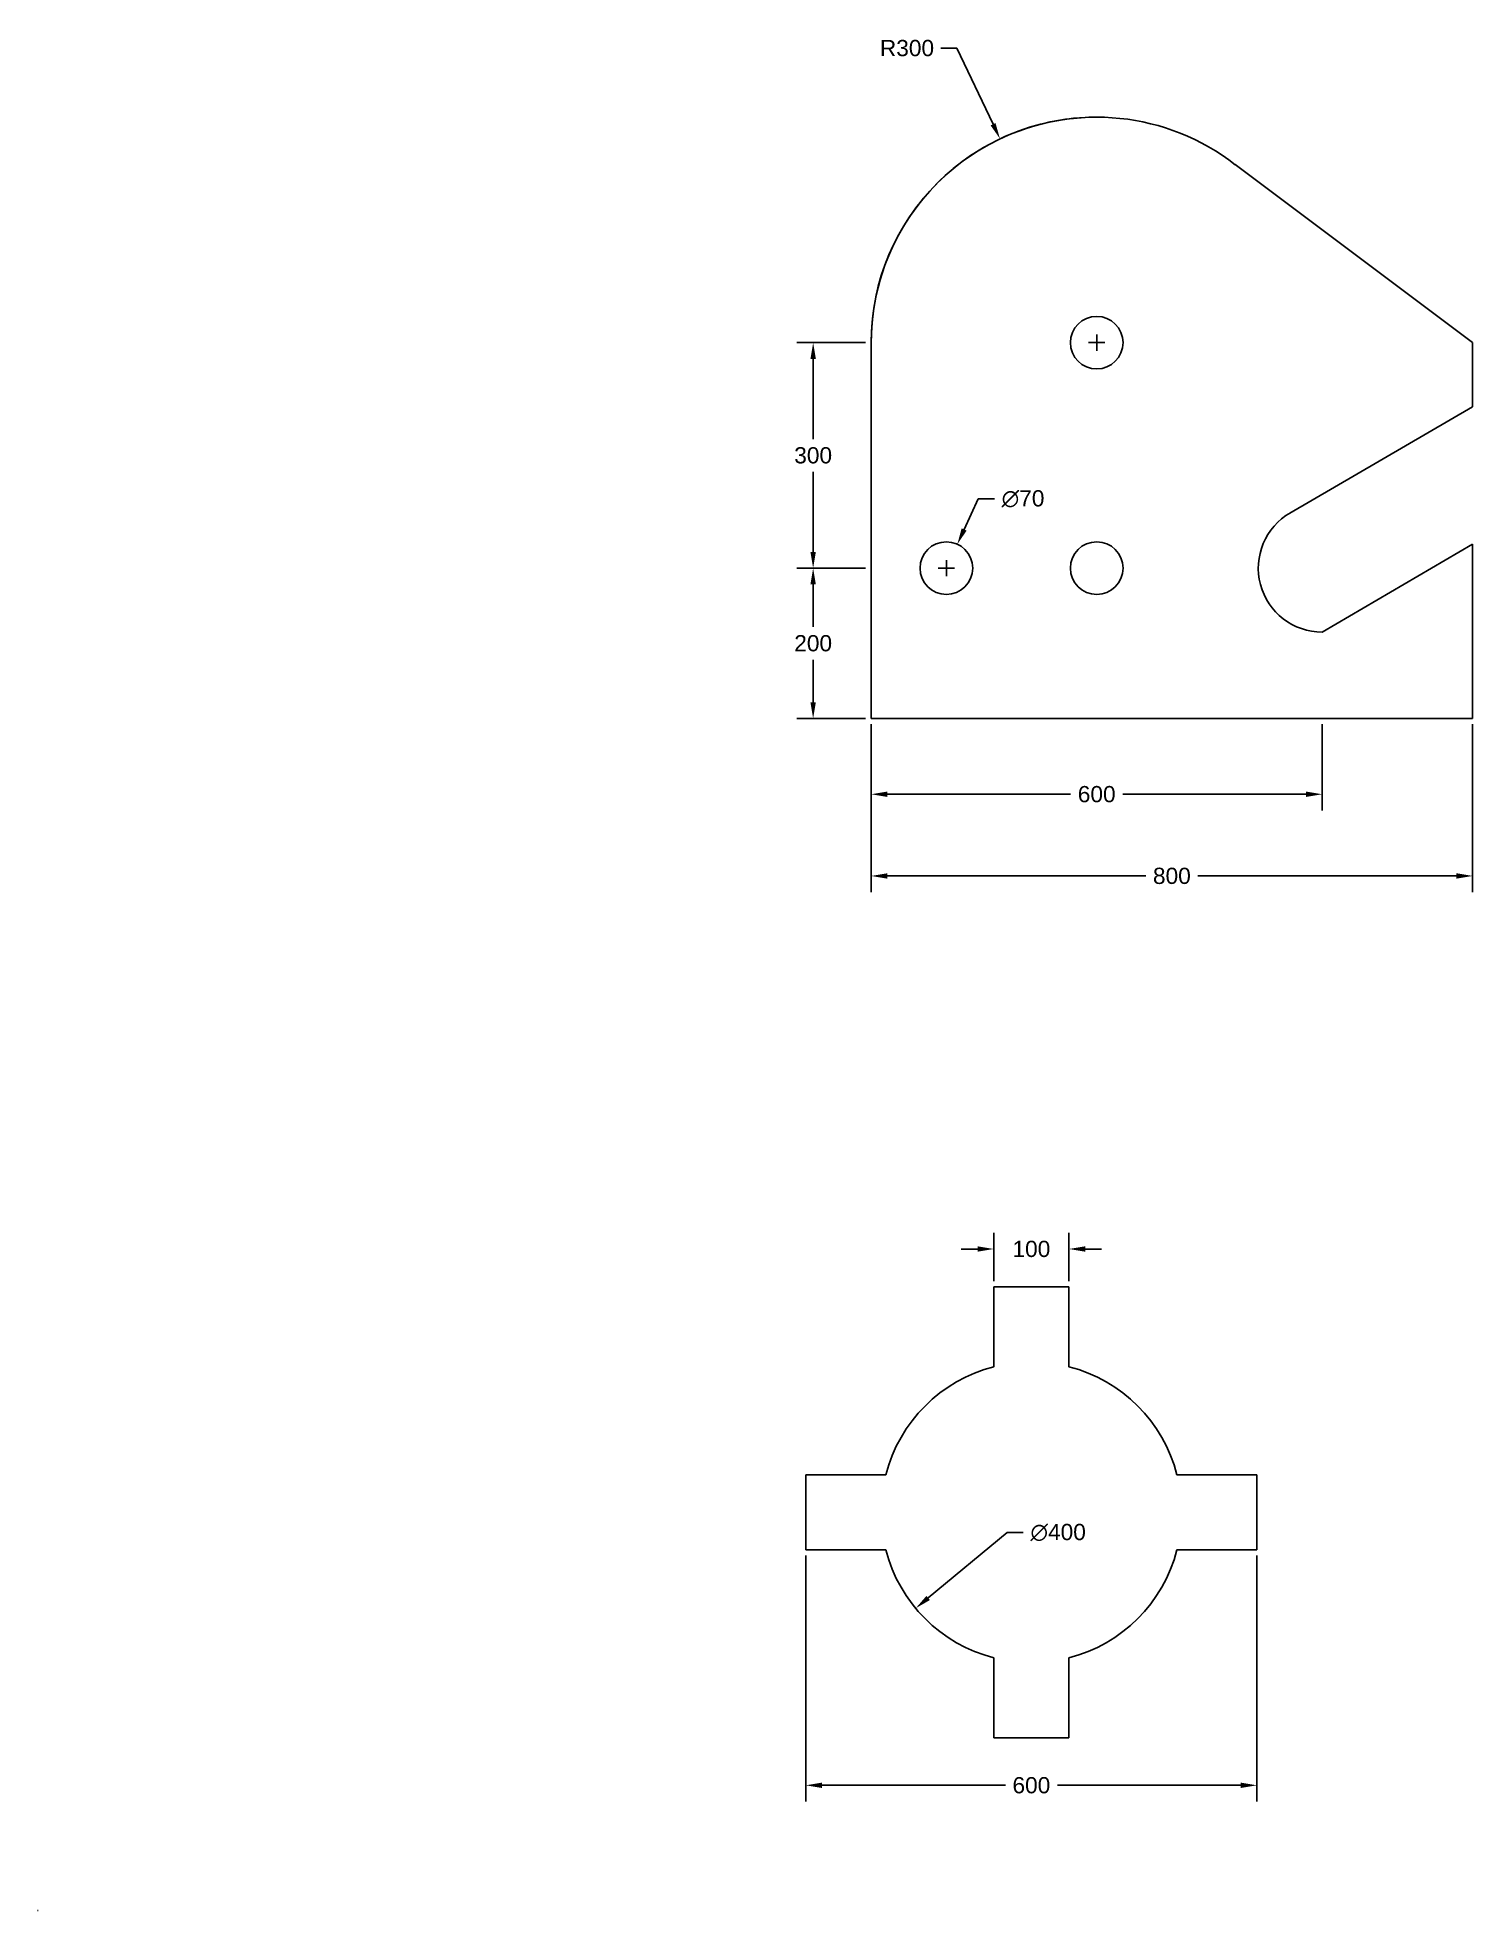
# Model space of a CAD drawing. Header units: millimetres. Extents: x -642 to 10240, y -4341 to 2988.
# Drawn here: x 0 to 1909, y 0 to 2492 of the extents above; entities that cross this region are included whole.
import ezdxf

# ---------------------------------------------------------------- set-up
doc = ezdxf.new("R2010")
doc.units = ezdxf.units.MM
doc.styles.get("Standard").update_dxf_attribs({"font": 'arial.ttf'})
doc.dimstyles.get("Standard").update_dxf_attribs({"dimscale": 120, "dimtxt": 0.18, "dimasz": 0.18, "dimexe": 0.18, "dimexo": 0.0625, "dimgap": 0.09, "dimtad": 0, "dimtih": 1, "dimtoh": 1, "dimdec": 0, "dimzin": 0, "dimdsep": 46, "dimtxsty": 'Standard', "dimcen": 0.09, "dimadec": 0, "dimazin": 0, "dimtfac": 1, "dimtdec": 0, "dimtofl": 0, "dimtmove": 0, "dimatfit": 3, "dimfxl": 1, "dimtolj": 1, "dimtzin": 0, "dimarcsym": 0})

msp = doc.modelspace()

# ---------------------------------------------------------------- blocks, each defined once
blk = doc.blocks.new('*D1')
at = {"color": 0, "lineweight": -2, "transparency": 16777216}
for p, q in [((1201.6, 2477.7), (1223.2, 2477.7)), ((1223.2, 2477.7), (1271.3, 2376.5)), ((1409.1, 2075.1), (1409.1, 2096.7)), ((1398.3, 2085.9), (1419.9, 2085.9))]:
    blk.add_line(p, q, dxfattribs=at)
at = {"color": 0, "transparency": 16777216}
blk.add_solid([(1274.5, 2378), (1268, 2374.9), (1280.5, 2357)], dxfattribs=at)
at = {"layer": 'Defpoints', "color": 0, "transparency": 16777216}
for p in [(1280.5, 2357), (1409.1, 2085.9)]:
    blk.add_point(p, dxfattribs=at)
at = {"color": 0, "transparency": 16777216, "insert": (1156.7, 2477.7), "char_height": 21.6, "attachment_point": 5}
blk.add_mtext('\\A1;R300', dxfattribs=at)
blk = doc.blocks.new('*D2')
at = {"color": 0, "lineweight": -2, "transparency": 16777216}
for p, q in [((1251.5, 1878.1), (1232.7, 1837.3)), ((1273.1, 1878.1), (1251.5, 1878.1)), ((1209.1, 1775.1), (1209.1, 1796.7)), ((1198.3, 1785.9), (1219.9, 1785.9))]:
    blk.add_line(p, q, dxfattribs=at)
at = {"color": 0, "transparency": 16777216}
blk.add_solid([(1229.4, 1838.8), (1236, 1835.8), (1223.7, 1817.7)], dxfattribs=at)
at = {"layer": 'Defpoints', "color": 0, "transparency": 16777216}
for p in [(1223.7, 1817.7), (1194.4, 1754.1)]:
    blk.add_point(p, dxfattribs=at)
at = {"color": 0, "transparency": 16777216, "insert": (1311.1, 1878.1), "char_height": 21.6, "attachment_point": 5}
blk.add_mtext('\\A1;∅70', dxfattribs=at)
blk = doc.blocks.new('*D3')
at = {"color": 0, "lineweight": -2, "transparency": 16777216}
for p, q in [((1101.6, 2085.9), (1010.3, 2085.9)), ((1031.9, 2064.3), (1031.9, 1957.7)), ((1031.9, 1807.5), (1031.9, 1914.1)), ((1101.6, 1785.9), (1010.3, 1785.9))]:
    blk.add_line(p, q, dxfattribs=at)
at = {"color": 0, "transparency": 16777216}
for points in [[(1028.3, 2064.3), (1035.5, 2064.3), (1031.9, 2085.9)], [(1028.3, 1807.5), (1035.5, 1807.5), (1031.9, 1785.9)]]:
    blk.add_solid(points, dxfattribs=at)
at = {"layer": 'Defpoints', "color": 0, "transparency": 16777216}
for p in [(1109.1, 2085.9), (1031.9, 1785.9), (1109.1, 1785.9)]:
    blk.add_point(p, dxfattribs=at)
at = {"color": 0, "transparency": 16777216, "insert": (1031.9, 1935.9), "char_height": 21.6, "attachment_point": 5}
blk.add_mtext('\\A1;300', dxfattribs=at)
blk = doc.blocks.new('*D4')
at = {"color": 0, "lineweight": -2, "transparency": 16777216}
for p, q in [((1101.6, 1785.9), (1010.3, 1785.9)), ((1031.9, 1764.3), (1031.9, 1707.7)), ((1031.9, 1607.5), (1031.9, 1664.1)), ((1101.6, 1585.9), (1010.3, 1585.9))]:
    blk.add_line(p, q, dxfattribs=at)
at = {"color": 0, "transparency": 16777216}
for points in [[(1028.3, 1764.3), (1035.5, 1764.3), (1031.9, 1785.9)], [(1028.3, 1607.5), (1035.5, 1607.5), (1031.9, 1585.9)]]:
    blk.add_solid(points, dxfattribs=at)
at = {"layer": 'Defpoints', "color": 0, "transparency": 16777216}
for p in [(1109.1, 1785.9), (1031.9, 1585.9), (1109.1, 1585.9)]:
    blk.add_point(p, dxfattribs=at)
at = {"color": 0, "transparency": 16777216, "insert": (1031.9, 1685.9), "char_height": 21.6, "attachment_point": 5}
blk.add_mtext('\\A1;200', dxfattribs=at)
blk = doc.blocks.new('*D5')
at = {"color": 0, "lineweight": -2, "transparency": 16777216}
for p, q in [((1109.1, 1578.4), (1109.1, 1463.5)), ((1709.1, 1578.4), (1709.1, 1463.5)), ((1130.7, 1485.1), (1374.4, 1485.1)), ((1687.5, 1485.1), (1443.7, 1485.1))]:
    blk.add_line(p, q, dxfattribs=at)
at = {"color": 0, "transparency": 16777216}
for points in [[(1130.7, 1488.7), (1130.7, 1481.5), (1109.1, 1485.1)], [(1687.5, 1488.7), (1687.5, 1481.5), (1709.1, 1485.1)]]:
    blk.add_solid(points, dxfattribs=at)
at = {"layer": 'Defpoints', "color": 0, "transparency": 16777216}
for p in [(1109.1, 1585.9), (1709.1, 1585.9), (1709.1, 1485.1)]:
    blk.add_point(p, dxfattribs=at)
at = {"color": 0, "transparency": 16777216, "insert": (1409.1, 1485.1), "char_height": 21.6, "attachment_point": 5}
blk.add_mtext('\\A1;600', dxfattribs=at)
blk = doc.blocks.new('*D6')
at = {"color": 0, "lineweight": -2, "transparency": 16777216}
for p, q in [((1109.1, 1578.4), (1109.1, 1354.8)), ((1909.1, 1578.4), (1909.1, 1354.8)), ((1130.7, 1376.4), (1474.4, 1376.4)), ((1887.5, 1376.4), (1543.7, 1376.4))]:
    blk.add_line(p, q, dxfattribs=at)
at = {"color": 0, "transparency": 16777216}
for points in [[(1130.7, 1380), (1130.7, 1372.8), (1109.1, 1376.4)], [(1887.5, 1380), (1887.5, 1372.8), (1909.1, 1376.4)]]:
    blk.add_solid(points, dxfattribs=at)
at = {"layer": 'Defpoints', "color": 0, "transparency": 16777216}
for p in [(1109.1, 1585.9), (1909.1, 1585.9), (1909.1, 1376.4)]:
    blk.add_point(p, dxfattribs=at)
at = {"color": 0, "transparency": 16777216, "insert": (1509.1, 1376.4), "char_height": 21.6, "attachment_point": 5}
blk.add_mtext('\\A1;800', dxfattribs=at)
blk = doc.blocks.new('*D45')
at = {"color": 0, "lineweight": -2, "transparency": 16777216}
for p, q in [((1289.8, 502.9), (1184.9, 415.9)), ((1311.4, 502.9), (1289.8, 502.9))]:
    blk.add_line(p, q, dxfattribs=at)
at = {"color": 0, "transparency": 16777216}
blk.add_solid([(1182.6, 418.6), (1187.2, 413.1), (1168.3, 402.1)], dxfattribs=at)
at = {"layer": 'Defpoints', "color": 0, "transparency": 16777216}
for p in [(1476.1, 657.5), (1168.3, 402.1)]:
    blk.add_point(p, dxfattribs=at)
at = {"color": 0, "transparency": 16777216, "insert": (1357.8, 502.9), "char_height": 21.6, "attachment_point": 5}
blk.add_mtext('\\A1;∅400', dxfattribs=at)
blk = doc.blocks.new('*D46')
at = {"color": 0, "lineweight": -2, "transparency": 16777216}
for p, q in [((1272.2, 837.3), (1272.2, 901.7)), ((1372.2, 837.3), (1372.2, 901.7)), ((1250.6, 880.1), (1229, 880.1)), ((1393.8, 880.1), (1415.4, 880.1))]:
    blk.add_line(p, q, dxfattribs=at)
at = {"color": 0, "transparency": 16777216}
for points in [[(1250.6, 883.7), (1250.6, 876.5), (1272.2, 880.1)], [(1393.8, 883.7), (1393.8, 876.5), (1372.2, 880.1)]]:
    blk.add_solid(points, dxfattribs=at)
at = {"layer": 'Defpoints', "color": 0, "transparency": 16777216}
for p in [(1372.2, 880.1), (1272.2, 829.8), (1372.2, 829.8)]:
    blk.add_point(p, dxfattribs=at)
at = {"color": 0, "transparency": 16777216, "insert": (1322.2, 880.1), "char_height": 21.6, "attachment_point": 5}
blk.add_mtext('\\A1;100', dxfattribs=at)
blk = doc.blocks.new('*D47')
at = {"color": 0, "lineweight": -2, "transparency": 16777216}
for p, q in [((1022.2, 472.3), (1022.2, 145)), ((1622.2, 472.3), (1622.2, 145)), ((1043.8, 166.6), (1287.6, 166.6)), ((1600.6, 166.6), (1356.9, 166.6))]:
    blk.add_line(p, q, dxfattribs=at)
at = {"color": 0, "transparency": 16777216}
for points in [[(1043.8, 170.2), (1043.8, 163), (1022.2, 166.6)], [(1600.6, 170.2), (1600.6, 163), (1622.2, 166.6)]]:
    blk.add_solid(points, dxfattribs=at)
at = {"layer": 'Defpoints', "color": 0, "transparency": 16777216}
for p in [(1022.2, 479.8), (1622.2, 479.8), (1622.2, 166.6)]:
    blk.add_point(p, dxfattribs=at)
at = {"color": 0, "transparency": 16777216, "insert": (1322.2, 166.6), "char_height": 21.6, "attachment_point": 5}
blk.add_mtext('\\A1;600', dxfattribs=at)

# ---------------------------------------------------------------- dimensions: what is measured, and where the dimension line sits
dim = msp.add_radius_dim(center=(1409.1, 2085.9), mpoint=(1280.5, 2357), dimstyle='Standard')
dim.commit()
dim.dimension.update_dxf_attribs({"geometry": '*D1', "text_midpoint": (1156.7, 2477.7), "dimtype": 164})
for base, p1, p2, picture, middle in [((1031.9, 1785.9), (1109.1, 2085.9), (1109.1, 1785.9), '*D3', (1031.9, 1935.9)), ((1031.9, 1585.9), (1109.1, 1785.9), (1109.1, 1585.9), '*D4', (1031.9, 1685.9))]:
    dim = msp.add_linear_dim(base=base, p1=p1, p2=p2, angle=90, dimstyle='Standard')
    dim.commit()
    dim.dimension.update_dxf_attribs({"geometry": picture, "text_midpoint": middle})
for p1, p2, picture, middle in [((1194.4, 1754.1), (1223.7, 1817.7), '*D2', (1311.1, 1878.1)), ((1476.1, 657.5), (1168.3, 402.1), '*D45', (1357.8, 502.9))]:
    dim = msp.add_diameter_dim_2p(p1=p1, p2=p2, dimstyle='Standard')
    dim.commit()
    dim.dimension.update_dxf_attribs({"geometry": picture, "text_midpoint": middle, "dimtype": 163})
for base, p1, p2, picture, middle in [((1709.1, 1485.1), (1109.1, 1585.9), (1709.1, 1585.9), '*D5', (1409.1, 1485.1)), ((1909.1, 1376.4), (1109.1, 1585.9), (1909.1, 1585.9), '*D6', (1509.1, 1376.4)), ((1372.2, 880.1), (1272.2, 829.8), (1372.2, 829.8), '*D46', (1322.2, 880.1)), ((1622.2, 166.6), (1022.2, 479.8), (1622.2, 479.8), '*D47', (1322.2, 166.6))]:
    dim = msp.add_linear_dim(base=base, p1=p1, p2=p2, dimstyle='Standard')
    dim.commit()
    dim.dimension.update_dxf_attribs({"geometry": picture, "text_midpoint": middle})

# ---------------------------------------------------------------- linework, layer by layer
for p, q in [((1909.1, 2085.9), (1593.3, 2322.7)), ((1109.1, 2085.9), (1109.1, 1785.9)), ((1909.1, 2085.9), (1909.1, 2000.5)), ((1665.9, 1859.1), (1909.1, 2000.5)), ((1709.1, 1700.9), (1909.1, 1817.6)), ((1909.1, 1785.9), (1909.1, 1817.6)), ((1109.1, 1785.9), (1109.1, 1585.9)), ((1909.1, 1785.9), (1909.1, 1585.9)), ((1109.1, 1585.9), (1709.1, 1585.9)), ((1909.1, 1585.9), (1709.1, 1585.9)), ((1322.2, 829.8), (1272.2, 829.8)), ((1272.2, 829.8), (1272.2, 723.4)), ((1322.2, 829.8), (1372.2, 829.8)), ((1372.2, 829.8), (1372.2, 723.4)), ((1022.2, 529.8), (1022.2, 579.8)), ((1022.2, 579.8), (1128.6, 579.8)), ((1622.2, 579.8), (1515.9, 579.8)), ((1622.2, 529.8), (1622.2, 579.8)), ((1022.2, 529.8), (1022.2, 479.8)), ((1622.2, 529.8), (1622.2, 479.8)), ((1022.2, 479.8), (1128.6, 479.8)), ((1622.2, 479.8), (1515.9, 479.8)), ((1272.2, 229.8), (1272.2, 336.1)), ((1372.2, 229.8), (1372.2, 336.1)), ((1322.2, 229.8), (1272.2, 229.8)), ((1322.2, 229.8), (1372.2, 229.8))]:
    msp.add_line(p, q)
for centre in [(1409.1, 2085.9), (1209.1, 1785.9), (1409.1, 1785.9)]:
    msp.add_circle(centre, 35)
for centre, radius, start, end in [((1409.1, 2085.9), 300, 90, 180), ((1409.1, 2085.9), 300, 52.1086, 180), ((1709.1, 1785.9), 85, 119.8267, 270), ((1322.2, 529.8), 200, 104.4775, 165.5225), ((1322.2, 529.8), 200, 14.4775, 75.5225), ((1322.2, 529.8), 200, 194.4775, 255.5225), ((1322.2, 529.8), 200, 284.4775, 345.5225)]:
    msp.add_arc(centre, radius, start, end)
msp.add_open_spline([(0, 0), (0.3, 0), (0.7, 0), (1, 0)], degree=3)
msp.add_open_spline([(0, 0), (0.3, 0), (0.7, 0), (1, 0)], degree=3)
msp.add_open_spline([(0, 0), (0.3, 0), (0.7, 0), (1, 0)], degree=3)
msp.add_open_spline([(0, 0), (0.3, 0), (0.7, 0), (1, 0)], degree=3)
msp.add_open_spline([(0, 0), (0.3, 0), (0.7, 0), (1, 0)], degree=3)
msp.add_open_spline([(0, 0), (0.3, 0), (0.7, 0), (1, 0)], degree=3)
msp.add_open_spline([(0, 0), (0.3, 0), (0.7, 0), (1, 0)], degree=3)
msp.add_open_spline([(0, 0), (0.3, 0), (0.7, 0), (1, 0)], degree=3)

msp.set_redraw_order([(e.dxf.handle, doc.entitydb.next_handle()) for e in msp.query("TEXT MTEXT ATTDEF DIMENSION ARC_DIMENSION")])  # texts and dimensions are drawn at this point

doc.saveas('drawing.dxf')
